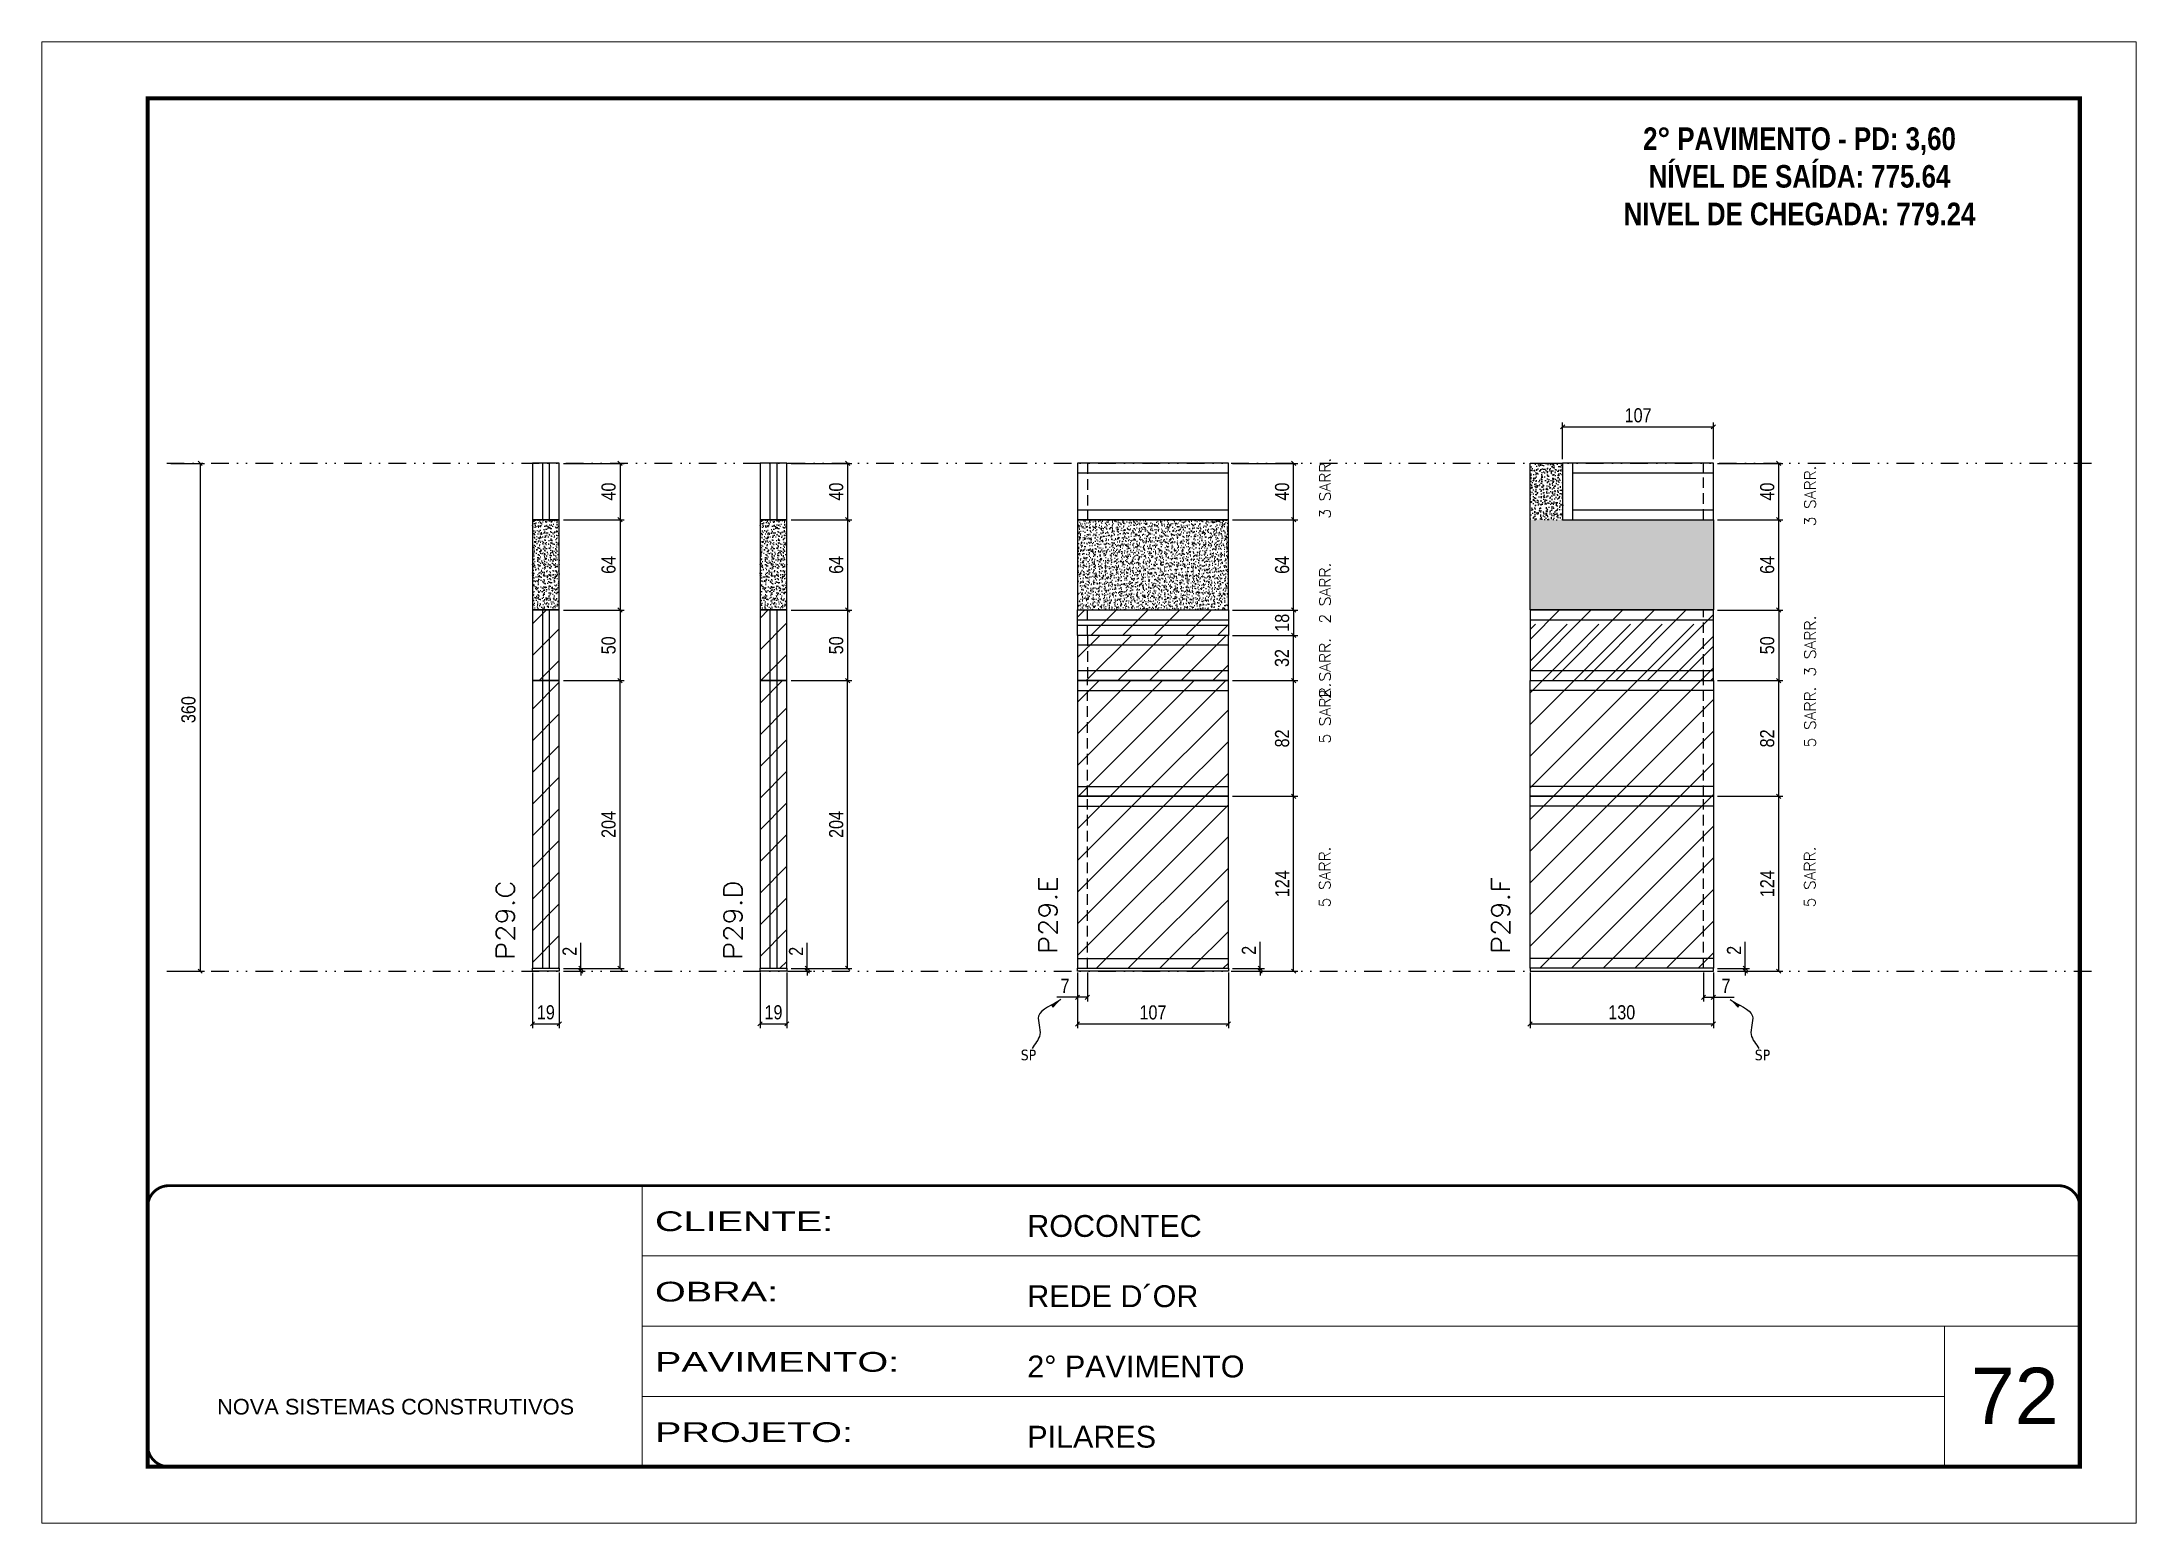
# Model space of a CAD drawing. Extents: x 2949 to 9203, y -16089 to 12527.
# Drawn here: x 7704 to 9189, y -8049 to -6999 of the extents above; entities that cross this region are included whole.
import ezdxf

# ---------------------------------------------------------------- set-up
doc = ezdxf.new("R2010")
doc.units = 0
for name, pattern in [('CONTINUO', [0]), ('DASHED', [0.75, 0.5, -0.25]), ('DIVIDE2', [0.625, 0.25, -0.125, 0, -0.125, 0, -0.125]), ('HIDDEN', [0.375, 0.25, -0.125])]:
    doc.linetypes.add(name, pattern=pattern)
for name, color, linetype, lineweight in [('CARIMBO', 255, 'Continuous', 9), ('Folhas', 255, 'Continuous', 9), ('Hachura', 251, 'Continuous', 9), ('SARRAFO DE PRESSAO', 251, 'DASHED', 9), ('Texto Seção', 7, 'Continuous', 15)]:
    doc.layers.add(name, color=color, linetype=linetype, lineweight=lineweight)
for name, color, linetype in [('COTA', 241, 'Continuous'), ('cotas', 4, 'Continuous'), ('NOMENCLATURA', 7, 'Continuous'), ('Nível', 160, 'Continuous'), ('Painéis', 200, 'Continuous'), ('SARR_2.2x7', 40, 'Continuous'), ('Sarrafo de Pressão', 42, 'HIDDEN'), ('texto', 7, 'Continuous')]:
    doc.layers.add(name, color=color, linetype=linetype)
doc.styles.add('ARIAL', font='arial.ttf')
doc.styles.add('COTA TECNICA', font='techl___.ttf', dxfattribs={"height": 10})
doc.styles.add('COTA TECNICA-50', font='techl___.ttf', dxfattribs={"height": 10})
doc.styles.add('REGUA-120', font='ROMANS.shx', dxfattribs={"height": 15})
doc.styles.add('ROMANC', font='techb___.ttf', dxfattribs={"height": 2.5})
doc.styles.add('ROMANS', font='romans.shx')
doc.styles.get("Standard").update_dxf_attribs({"font": 'arial.ttf'})
doc.styles.add('Tecnologia', font='')
doc.styles.get('Tecnologia').set_extended_font_data('Forgotten Futurist')
doc.dimstyles.new('COTA PAINEL-50', dxfattribs={"dimtxt": 10, "dimasz": 3, "dimexe": 3, "dimexo": 3, "dimgap": 3, "dimtad": 1, "dimdec": 1, "dimzin": 12, "dimdsep": 46, "dimtxsty": 'COTA TECNICA-50', "dimblk1": 'OBLIQUE', "dimblk2": 'OBLIQUE', "dimsah": 1, "dimcen": 0.9, "dimclrd": 4, "dimclre": 4, "dimclrt": 240, "dimadec": 1, "dimazin": 3, "dimtfac": 1, "dimtdec": 1, "dimtmove": 0, "dimatfit": 3, "dimfxl": 1, "dimtolj": 1, "dimtzin": 12, "dimarcsym": 0})
doc.dimstyles.new('PAINEL', dxfattribs={"dimtxt": 10, "dimasz": 3, "dimexe": 3, "dimexo": 3, "dimgap": 3, "dimtad": 1, "dimdec": 1, "dimzin": 12, "dimdsep": 46, "dimtxsty": 'COTA TECNICA', "dimblk1": 'OBLIQUE', "dimblk2": 'OBLIQUE', "dimsah": 1, "dimcen": 0.9, "dimclrd": 4, "dimclre": 4, "dimclrt": 240, "dimadec": 1, "dimazin": 3, "dimtfac": 1, "dimtdec": 1, "dimtmove": 0, "dimatfit": 3, "dimfxl": 1, "dimtolj": 1, "dimtzin": 12, "dimarcsym": 0})
doc.dimstyles.get("Standard").update_dxf_attribs({"dimtxt": 0.18, "dimasz": 0.18, "dimexe": 0.18, "dimexo": 0.0625, "dimgap": 0.09, "dimtad": 0, "dimtih": 1, "dimtoh": 1, "dimdec": 4, "dimzin": 0, "dimdsep": 46, "dimtxsty": 'Standard', "dimcen": 0.09, "dimadec": 0, "dimazin": 0, "dimtfac": 1, "dimtdec": 4, "dimtofl": 0, "dimtmove": 0, "dimatfit": 3, "dimfxl": 1, "dimtolj": 1, "dimtzin": 0, "dimarcsym": 0})
pattern_1 = [(45, (-122901.967, -37644.947), (-11.2253202, 11.2253202), [])]
pattern_2 = [(45, (0, -40), (-11.22532, 11.22532), [])]

msp = doc.modelspace()

# ---------------------------------------------------------------- texts
at = {"layer": 'CARIMBO', "style": 'ARIAL'}
msp.add_text('72', height=40, dxfattribs=at).set_placement((9071.89, -7978.9))
at = {"layer": 'NOMENCLATURA', "color": 2, "insert": (8950.36, -7032.98), "char_height": 16, "attachment_point": 2, "style": 'ROMANC'}
msp.add_mtext_dynamic_manual_height_columns('\\P2° PAVIMENTO - PD: 3,60\\PNÍVEL DE SAÍDA: 775.64\\PNIVEL DE CHEGADA: 779.24', width=300.2766, gutter_width=1, heights=[0], dxfattribs=at)
at = {"layer": 'texto', "color": 0, "char_height": 7.5, "attachment_point": 5}
for insert in [(8403.61, -7717.25), (8924.12, -7717.25)]:
    msp.add_mtext('{\\fTahoma|b0|i0|c0|p34;\\C4;SP}', dxfattribs=dict(at, insert=insert))
at = {"layer": 'Texto Seção', "linetype": 'Continuous', "style": 'ROMANS'}
for s, p in [('3 SARR.', (8617.89, -7337.05)), ('3 SARR.', (8961.85, -7342.49)), ('2 SARR.', (8617.89, -7411.39)), ('3 SARR.', (8961.85, -7448.99)), ('2 SARR.', (8617.89, -7464.81)), ('5 SARR.', (8617.89, -7496.42)), ('5 SARR.', (8961.85, -7499.18)), ('5 SARR.', (8617.69, -7612.59)), ('5 SARR.', (8961.65, -7612.59))]:
    msp.add_text(s, height=8, rotation=90, dxfattribs=at).set_placement(p)
at = {"layer": 'Texto Seção', "style": 'REGUA-120', "width": 1.1}
for s, p in [('P29.C', (8039.18, -7649.86)), ('P29.D', (8200.53, -7649.86)), ('P29.E', (8423.92, -7645.7)), ('P29.F', (8744.88, -7645.7))]:
    msp.add_text(s, height=13, rotation=90, dxfattribs=at).set_placement(p)

# ---------------------------------------------------------------- blocks, each defined once
blk = doc.blocks.new('9999999999')
at = {"color": 30, "linetype": 'CONTINUO'}
for p, q in [((98564.6, 34230.2), (98564.6, 34429.4)), ((98564.6, 34379.6), (99584, 34379.6)), ((98564.6, 34329.8), (99488, 34329.8)), ((99584, 34329.8), (99488, 34329.8)), ((99488, 34329.8), (99488, 34230.2)), ((98564.6, 34280), (99488, 34280))]:
    blk.add_line(p, q, dxfattribs=at)
at = {"color": 30, "linetype": 'CONTINUO', "const_width": 2}
blk.add_lwpolyline([(99584, 34230.2), (99584, 34414.4, 0.414214), (99569, 34429.4), (98229, 34429.4, 0.414214), (98214, 34414.4), (98214, 34245.2, 0.414214), (98229, 34230.2), (99584, 34230.2)], format="xyb", dxfattribs=at)
at = {"layer": 'Folhas'}
blk.add_lwpolyline([(98139, 34190.2), (99624, 34190.2), (99624, 35240.2), (98139, 35240.2)], close=True, dxfattribs=at)
at = {"layer": 'Folhas', "color": 30, "const_width": 3}
blk.add_lwpolyline([(98214, 34230.2), (99584, 34230.2), (99584, 35200.2), (98214, 35200.2)], close=True, dxfattribs=at)
at = {"color": 7, "linetype": 'Continuous', "ltscale": 5, "style": 'ARIAL'}
for s, height, p in [('ROCONTEC', 15.48, (98837.7, 34393.1)), ('REDE D´OR', 15.48, (98837.7, 34343.3)), ('2° PAVIMENTO', 15.483, (98837.7, 34293.5)), ('NOVA SISTEMAS CONSTRUTIVOS', 11.059, (98263.2, 34267.2)), ('PILARES', 15.48, (98837.7, 34243.7))]:
    blk.add_text(s, height=height, dxfattribs=at).set_placement(p)
at = {"layer": 'Folhas', "color": 7, "style": 'Tecnologia', "width": 1.5}
for s, p in [('CLIENTE:', (98573.7, 34397.2)), ('OBRA:', (98573.7, 34347.3)), ('PAVIMENTO:', (98573.7, 34297.5)), ('PROJETO:', (98573.7, 34247.7))]:
    blk.add_text(s, height=14, dxfattribs=at).set_placement(p)
blk = doc.blocks.new('_Oblique')
at = {"color": 0, "linetype": 'ByBlock', "lineweight": -2}
blk.add_line((-0.5, -0.5), (0.5, 0.5), dxfattribs=at)
blk = doc.blocks.new('*D2443')
at = {"layer": 'cotas', "color": 4, "linetype": 'ByBlock', "lineweight": -2, "transparency": 16777216}
for p, q in [((7795.5, -7297.8), (7819.3, -7297.8)), ((7816.3, -7297.8), (7816.3, -7657.8)), ((7795.5, -7657.8), (7819.3, -7657.8))]:
    blk.add_line(p, q, dxfattribs=at)
at = {"layer": 'Defpoints', "color": 0, "linetype": 'ByBlock', "transparency": 16777216}
for p in [(7792.5, -7297.8), (7792.5, -7657.8), (7816.3, -7657.8)]:
    blk.add_point(p, dxfattribs=at)
at = {"layer": 'cotas', "color": 4, "linetype": 'ByBlock', "lineweight": -2, "transparency": 16777216, "xscale": 3, "yscale": 3, "zscale": 3}
for p, rotation in [((7816.3, -7297.8), 90), ((7816.3, -7657.8), 270)]:
    blk.add_blockref('_Oblique', p, dxfattribs=dict(at, rotation=rotation))
at = {"layer": 'cotas', "color": 240, "linetype": 'ByBlock', "transparency": 16777216, "insert": (7808, -7472.4), "char_height": 10, "attachment_point": 5, "rotation": 90, "style": 'COTA TECNICA'}
blk.add_mtext('\\A1;360', dxfattribs=at)
blk = doc.blocks.new('*D2444')
at = {"layer": 'COTA', "color": 4, "lineweight": -2, "transparency": 16777216}
for p, q in [((8438.4, -7658.8), (8438.4, -7698.2)), ((8545.4, -7658.8), (8545.4, -7698.2)), ((8438.4, -7695.2), (8545.4, -7695.2))]:
    blk.add_line(p, q, dxfattribs=at)
at = {"layer": 'Defpoints', "color": 0, "transparency": 16777216}
for p in [(8438.4, -7655.8), (8545.4, -7655.8), (8545.4, -7695.2)]:
    blk.add_point(p, dxfattribs=at)
at = {"layer": 'COTA', "color": 4, "lineweight": -2, "transparency": 16777216, "xscale": 3, "yscale": 3, "zscale": 3, "rotation": 180}
blk.add_blockref('_Oblique', (8438.4, -7695.2), dxfattribs=at)
at = {"layer": 'COTA', "color": 4, "lineweight": -2, "transparency": 16777216, "xscale": 3, "yscale": 3, "zscale": 3}
blk.add_blockref('_Oblique', (8545.4, -7695.2), dxfattribs=at)
at = {"layer": 'COTA', "color": 240, "transparency": 16777216, "insert": (8491.9, -7687.1), "char_height": 10, "attachment_point": 5, "style": 'COTA TECNICA'}
blk.add_mtext('\\A1;107', dxfattribs=at)
blk = doc.blocks.new('*D2445')
at = {"layer": 'COTA', "color": 4, "lineweight": -2, "transparency": 16777216}
for p, q in [((8548.4, -7337.8), (8594.6, -7337.8)), ((8591.6, -7401.8), (8591.6, -7337.8)), ((8548.4, -7401.8), (8594.6, -7401.8))]:
    blk.add_line(p, q, dxfattribs=at)
at = {"layer": 'Defpoints', "color": 0, "transparency": 16777216}
for p in [(8545.4, -7337.8), (8591.6, -7337.8), (8545.4, -7401.8)]:
    blk.add_point(p, dxfattribs=at)
at = {"layer": 'COTA', "color": 4, "lineweight": -2, "transparency": 16777216, "xscale": 3, "yscale": 3, "zscale": 3}
for p, rotation in [((8591.6, -7337.8), 90), ((8591.6, -7401.8), 270)]:
    blk.add_blockref('_Oblique', p, dxfattribs=dict(at, rotation=rotation))
at = {"layer": 'COTA', "color": 240, "transparency": 16777216, "insert": (8583.5, -7369.8), "char_height": 10, "attachment_point": 5, "rotation": 90, "style": 'COTA TECNICA'}
blk.add_mtext('\\A1;64', dxfattribs=at)
blk = doc.blocks.new('*D2446')
at = {"layer": 'COTA', "color": 4, "lineweight": -2, "transparency": 16777216}
for p, q in [((8438.4, -7660.8), (8438.4, -7679.3)), ((8445.4, -7658.8), (8445.4, -7679.3)), ((8438.4, -7676.3), (8423.7, -7676.3)), ((8445.4, -7676.3), (8438.4, -7676.3))]:
    blk.add_line(p, q, dxfattribs=at)
at = {"layer": 'Defpoints', "color": 0, "transparency": 16777216}
for p in [(8438.4, -7657.8), (8445.4, -7655.8), (8438.4, -7676.3)]:
    blk.add_point(p, dxfattribs=at)
at = {"layer": 'COTA', "color": 4, "lineweight": -2, "transparency": 16777216, "xscale": 3, "yscale": 3, "zscale": 3, "rotation": 180}
blk.add_blockref('_Oblique', (8438.4, -7676.3), dxfattribs=at)
at = {"layer": 'COTA', "color": 4, "lineweight": -2, "transparency": 16777216, "xscale": 3, "yscale": 3, "zscale": 3}
blk.add_blockref('_Oblique', (8445.4, -7676.3), dxfattribs=at)
at = {"layer": 'COTA', "color": 240, "transparency": 16777216, "insert": (8429.5, -7668.2), "char_height": 10, "attachment_point": 5, "style": 'COTA TECNICA-50'}
blk.add_mtext('\\A1;7', dxfattribs=at)
blk = doc.blocks.new('*D2447')
at = {"layer": 'COTA', "color": 4, "lineweight": -2, "transparency": 16777216}
for p, q in [((8548.4, -7533.8), (8594.6, -7533.8)), ((8591.6, -7657.8), (8591.6, -7533.8)), ((8548.4, -7657.8), (8594.6, -7657.8))]:
    blk.add_line(p, q, dxfattribs=at)
at = {"layer": 'Defpoints', "color": 0, "transparency": 16777216}
for p in [(8545.4, -7533.8), (8591.6, -7533.8), (8545.4, -7657.8)]:
    blk.add_point(p, dxfattribs=at)
at = {"layer": 'COTA', "color": 4, "lineweight": -2, "transparency": 16777216, "xscale": 3, "yscale": 3, "zscale": 3}
for p, rotation in [((8591.6, -7533.8), 90), ((8591.6, -7657.8), 270)]:
    blk.add_blockref('_Oblique', p, dxfattribs=dict(at, rotation=rotation))
at = {"layer": 'COTA', "color": 240, "transparency": 16777216, "insert": (8583.6, -7595.8), "char_height": 10, "attachment_point": 5, "rotation": 90, "style": 'COTA TECNICA-50'}
blk.add_mtext('\\A1;124', dxfattribs=at)
blk = doc.blocks.new('*D2448')
at = {"layer": 'COTA', "color": 4, "lineweight": -2, "transparency": 16777216}
for p, q in [((8567.9, -7655.8), (8567.9, -7637)), ((8548.4, -7655.8), (8570.9, -7655.8)), ((8548.4, -7657.8), (8570.9, -7657.8)), ((8567.9, -7657.8), (8567.9, -7655.8)), ((8567.9, -7657.8), (8567.9, -7660.8))]:
    blk.add_line(p, q, dxfattribs=at)
at = {"layer": 'Defpoints', "color": 0, "transparency": 16777216}
for p in [(8545.4, -7655.8), (8545.4, -7657.8), (8567.9, -7657.8)]:
    blk.add_point(p, dxfattribs=at)
at = {"layer": 'COTA', "color": 4, "lineweight": -2, "transparency": 16777216, "xscale": 3, "yscale": 3, "zscale": 3}
for p, rotation in [((8567.9, -7655.8), 270), ((8567.9, -7657.8), 90)]:
    blk.add_blockref('_Oblique', p, dxfattribs=dict(at, rotation=rotation))
at = {"layer": 'COTA', "color": 240, "transparency": 16777216, "insert": (8559.9, -7643), "char_height": 10, "attachment_point": 5, "rotation": 90, "style": 'COTA TECNICA-50'}
blk.add_mtext('\\A1;2', dxfattribs=at)
blk = doc.blocks.new('*D2449')
at = {"layer": 'COTA', "color": 4, "linetype": 'ByBlock', "lineweight": -2, "transparency": 16777216}
for p, q in [((8548.4, -7451.8), (8594.6, -7451.8)), ((8591.6, -7533.8), (8591.6, -7451.8)), ((8548.4, -7533.8), (8594.6, -7533.8))]:
    blk.add_line(p, q, dxfattribs=at)
at = {"layer": 'Defpoints', "color": 0, "linetype": 'ByBlock', "transparency": 16777216}
for p in [(8545.4, -7451.8), (8591.6, -7451.8), (8545.4, -7533.8)]:
    blk.add_point(p, dxfattribs=at)
at = {"layer": 'COTA', "color": 4, "linetype": 'ByBlock', "lineweight": -2, "transparency": 16777216, "xscale": 3, "yscale": 3, "zscale": 3}
for p, rotation in [((8591.6, -7451.8), 90), ((8591.6, -7533.8), 270)]:
    blk.add_blockref('_Oblique', p, dxfattribs=dict(at, rotation=rotation))
at = {"layer": 'COTA', "color": 240, "linetype": 'ByBlock', "transparency": 16777216, "insert": (8583.5, -7492.8), "char_height": 10, "attachment_point": 5, "rotation": 90, "style": 'COTA TECNICA'}
blk.add_mtext('\\A1;82', dxfattribs=at)
blk = doc.blocks.new('*D2450')
at = {"layer": 'COTA', "color": 4, "lineweight": -2, "transparency": 16777216}
for p, q in [((8759.3, -7658.8), (8759.3, -7698.2)), ((8889.3, -7658.8), (8889.3, -7698.2)), ((8759.3, -7695.2), (8889.3, -7695.2))]:
    blk.add_line(p, q, dxfattribs=at)
at = {"layer": 'Defpoints', "color": 0, "transparency": 16777216}
for p in [(8759.3, -7655.8), (8889.3, -7655.8), (8889.3, -7695.2)]:
    blk.add_point(p, dxfattribs=at)
at = {"layer": 'COTA', "color": 4, "lineweight": -2, "transparency": 16777216, "xscale": 3, "yscale": 3, "zscale": 3, "rotation": 180}
blk.add_blockref('_Oblique', (8759.3, -7695.2), dxfattribs=at)
at = {"layer": 'COTA', "color": 4, "lineweight": -2, "transparency": 16777216, "xscale": 3, "yscale": 3, "zscale": 3}
blk.add_blockref('_Oblique', (8889.3, -7695.2), dxfattribs=at)
at = {"layer": 'COTA', "color": 240, "transparency": 16777216, "insert": (8824.3, -7687), "char_height": 10, "attachment_point": 5, "style": 'COTA TECNICA'}
blk.add_mtext('\\A1;130', dxfattribs=at)
blk = doc.blocks.new('*D2424')
at = {"layer": 'COTA', "color": 4, "lineweight": -2, "transparency": 16777216}
for p, q in [((8892.3, -7337.8), (8938.6, -7337.8)), ((8935.6, -7401.8), (8935.6, -7337.8)), ((8892.3, -7401.8), (8938.6, -7401.8))]:
    blk.add_line(p, q, dxfattribs=at)
at = {"layer": 'Defpoints', "color": 0, "transparency": 16777216}
for p in [(8889.3, -7337.8), (8935.6, -7337.8), (8889.3, -7401.8)]:
    blk.add_point(p, dxfattribs=at)
at = {"layer": 'COTA', "color": 4, "lineweight": -2, "transparency": 16777216, "xscale": 3, "yscale": 3, "zscale": 3}
for p, rotation in [((8935.6, -7337.8), 90), ((8935.6, -7401.8), 270)]:
    blk.add_blockref('_Oblique', p, dxfattribs=dict(at, rotation=rotation))
at = {"layer": 'COTA', "color": 240, "transparency": 16777216, "insert": (8927.5, -7369.8), "char_height": 10, "attachment_point": 5, "rotation": 90, "style": 'COTA TECNICA'}
blk.add_mtext('\\A1;64', dxfattribs=at)
blk = doc.blocks.new('*D2425')
at = {"layer": 'COTA', "color": 4, "lineweight": -2, "transparency": 16777216}
for p, q in [((8882.3, -7658.8), (8882.3, -7679.3)), ((8889.3, -7660.8), (8889.3, -7679.3)), ((8882.3, -7676.3), (8889.3, -7676.3)), ((8889.3, -7676.3), (8904.1, -7676.3))]:
    blk.add_line(p, q, dxfattribs=at)
at = {"layer": 'Defpoints', "color": 0, "transparency": 16777216}
for p in [(8882.3, -7655.8), (8889.3, -7657.8), (8889.3, -7676.3)]:
    blk.add_point(p, dxfattribs=at)
at = {"layer": 'COTA', "color": 4, "lineweight": -2, "transparency": 16777216, "xscale": 3, "yscale": 3, "zscale": 3, "rotation": 180}
blk.add_blockref('_Oblique', (8882.3, -7676.3), dxfattribs=at)
at = {"layer": 'COTA', "color": 4, "lineweight": -2, "transparency": 16777216, "xscale": 3, "yscale": 3, "zscale": 3}
blk.add_blockref('_Oblique', (8889.3, -7676.3), dxfattribs=at)
at = {"layer": 'COTA', "color": 240, "transparency": 16777216, "insert": (8898.2, -7668.2), "char_height": 10, "attachment_point": 5, "style": 'COTA TECNICA-50'}
blk.add_mtext('\\A1;7', dxfattribs=at)
blk = doc.blocks.new('*D2426')
at = {"layer": 'COTA', "color": 4, "lineweight": -2, "transparency": 16777216}
for p, q in [((8892.3, -7533.8), (8938.6, -7533.8)), ((8935.6, -7657.8), (8935.6, -7533.8)), ((8892.3, -7657.8), (8938.6, -7657.8))]:
    blk.add_line(p, q, dxfattribs=at)
at = {"layer": 'Defpoints', "color": 0, "transparency": 16777216}
for p in [(8889.3, -7533.8), (8935.6, -7533.8), (8889.3, -7657.8)]:
    blk.add_point(p, dxfattribs=at)
at = {"layer": 'COTA', "color": 4, "lineweight": -2, "transparency": 16777216, "xscale": 3, "yscale": 3, "zscale": 3}
for p, rotation in [((8935.6, -7533.8), 90), ((8935.6, -7657.8), 270)]:
    blk.add_blockref('_Oblique', p, dxfattribs=dict(at, rotation=rotation))
at = {"layer": 'COTA', "color": 240, "transparency": 16777216, "insert": (8927.5, -7595.8), "char_height": 10, "attachment_point": 5, "rotation": 90, "style": 'COTA TECNICA-50'}
blk.add_mtext('\\A1;124', dxfattribs=at)
blk = doc.blocks.new('*D2427')
at = {"layer": 'COTA', "color": 4, "lineweight": -2, "transparency": 16777216}
for p, q in [((8911.9, -7655.8), (8911.9, -7637)), ((8892.3, -7655.8), (8914.9, -7655.8)), ((8892.3, -7657.8), (8914.9, -7657.8)), ((8911.9, -7657.8), (8911.9, -7655.8)), ((8911.9, -7657.8), (8911.9, -7660.8))]:
    blk.add_line(p, q, dxfattribs=at)
at = {"layer": 'Defpoints', "color": 0, "transparency": 16777216}
for p in [(8889.3, -7655.8), (8889.3, -7657.8), (8911.9, -7657.8)]:
    blk.add_point(p, dxfattribs=at)
at = {"layer": 'COTA', "color": 4, "lineweight": -2, "transparency": 16777216, "xscale": 3, "yscale": 3, "zscale": 3}
for p, rotation in [((8911.9, -7655.8), 270), ((8911.9, -7657.8), 90)]:
    blk.add_blockref('_Oblique', p, dxfattribs=dict(at, rotation=rotation))
at = {"layer": 'COTA', "color": 240, "transparency": 16777216, "insert": (8903.9, -7643), "char_height": 10, "attachment_point": 5, "rotation": 90, "style": 'COTA TECNICA-50'}
blk.add_mtext('\\A1;2', dxfattribs=at)
blk = doc.blocks.new('*D2428')
at = {"layer": 'COTA', "color": 4, "linetype": 'ByBlock', "lineweight": -2, "transparency": 16777216}
for p, q in [((8892.3, -7451.8), (8938.6, -7451.8)), ((8935.6, -7533.8), (8935.6, -7451.8)), ((8892.3, -7533.8), (8938.6, -7533.8))]:
    blk.add_line(p, q, dxfattribs=at)
at = {"layer": 'Defpoints', "color": 0, "linetype": 'ByBlock', "transparency": 16777216}
for p in [(8889.3, -7451.8), (8935.6, -7451.8), (8889.3, -7533.8)]:
    blk.add_point(p, dxfattribs=at)
at = {"layer": 'COTA', "color": 4, "linetype": 'ByBlock', "lineweight": -2, "transparency": 16777216, "xscale": 3, "yscale": 3, "zscale": 3}
for p, rotation in [((8935.6, -7451.8), 90), ((8935.6, -7533.8), 270)]:
    blk.add_blockref('_Oblique', p, dxfattribs=dict(at, rotation=rotation))
at = {"layer": 'COTA', "color": 240, "linetype": 'ByBlock', "transparency": 16777216, "insert": (8927.5, -7492.8), "char_height": 10, "attachment_point": 5, "rotation": 90, "style": 'COTA TECNICA'}
blk.add_mtext('\\A1;82', dxfattribs=at)
blk = doc.blocks.new('*D2429')
at = {"layer": 'COTA', "color": 4, "lineweight": -2, "transparency": 16777216}
for p, q in [((8051.9, -7658.8), (8051.9, -7698.1)), ((8070.9, -7658.8), (8070.9, -7698.1)), ((8051.9, -7695.1), (8070.9, -7695.1))]:
    blk.add_line(p, q, dxfattribs=at)
at = {"layer": 'Defpoints', "color": 0, "transparency": 16777216}
for p in [(8051.9, -7655.8), (8070.9, -7655.8), (8070.9, -7695.1)]:
    blk.add_point(p, dxfattribs=at)
at = {"layer": 'COTA', "color": 4, "lineweight": -2, "transparency": 16777216, "xscale": 3, "yscale": 3, "zscale": 3, "rotation": 180}
blk.add_blockref('_Oblique', (8051.9, -7695.1), dxfattribs=at)
at = {"layer": 'COTA', "color": 4, "lineweight": -2, "transparency": 16777216, "xscale": 3, "yscale": 3, "zscale": 3}
blk.add_blockref('_Oblique', (8070.9, -7695.1), dxfattribs=at)
at = {"layer": 'COTA', "color": 240, "transparency": 16777216, "insert": (8061.4, -7687), "char_height": 10, "attachment_point": 5, "style": 'COTA TECNICA'}
blk.add_mtext('\\A1;19', dxfattribs=at)
blk = doc.blocks.new('*D2430')
at = {"layer": 'COTA', "color": 4, "lineweight": -2, "transparency": 16777216}
for p, q in [((8086.2, -7655.8), (8086.2, -7637.6)), ((8073.9, -7655.8), (8089.2, -7655.8)), ((8073.9, -7657.8), (8089.2, -7657.8)), ((8086.2, -7657.8), (8086.2, -7655.8)), ((8086.2, -7657.8), (8086.2, -7660.8))]:
    blk.add_line(p, q, dxfattribs=at)
at = {"layer": 'Defpoints', "color": 0, "transparency": 16777216}
for p in [(8070.9, -7655.8), (8070.9, -7657.8), (8086.2, -7655.8)]:
    blk.add_point(p, dxfattribs=at)
at = {"layer": 'COTA', "color": 4, "lineweight": -2, "transparency": 16777216, "xscale": 3, "yscale": 3, "zscale": 3}
for p, rotation in [((8086.2, -7655.8), 270), ((8086.2, -7657.8), 90)]:
    blk.add_blockref('_Oblique', p, dxfattribs=dict(at, rotation=rotation))
at = {"layer": 'COTA', "color": 240, "transparency": 16777216, "insert": (8078.2, -7643.7), "char_height": 10, "attachment_point": 5, "rotation": 90, "style": 'COTA TECNICA-50'}
blk.add_mtext('\\A1;2', dxfattribs=at)
blk = doc.blocks.new('*D2453')
at = {"layer": 'COTA', "color": 4, "linetype": 'ByBlock', "lineweight": -2, "transparency": 16777216}
for p, q in [((8073.9, -7337.8), (8117, -7337.8)), ((8114, -7337.8), (8114, -7401.8)), ((8073.9, -7401.8), (8117, -7401.8))]:
    blk.add_line(p, q, dxfattribs=at)
at = {"layer": 'Defpoints', "color": 0, "linetype": 'ByBlock', "transparency": 16777216}
for p in [(8070.9, -7337.8), (8070.9, -7401.8), (8114, -7401.8)]:
    blk.add_point(p, dxfattribs=at)
at = {"layer": 'COTA', "color": 4, "linetype": 'ByBlock', "lineweight": -2, "transparency": 16777216, "xscale": 3, "yscale": 3, "zscale": 3}
for p, rotation in [((8114, -7337.8), 90), ((8114, -7401.8), 270)]:
    blk.add_blockref('_Oblique', p, dxfattribs=dict(at, rotation=rotation))
at = {"layer": 'COTA', "color": 240, "linetype": 'ByBlock', "transparency": 16777216, "insert": (8105.9, -7369.8), "char_height": 10, "attachment_point": 5, "rotation": 90, "style": 'COTA TECNICA'}
blk.add_mtext('\\A1;64', dxfattribs=at)
blk = doc.blocks.new('*D2454')
at = {"layer": 'COTA', "color": 4, "linetype": 'ByBlock', "lineweight": -2, "transparency": 16777216}
for p, q in [((8073.9, -7451.8), (8117, -7451.8)), ((8114, -7655.8), (8114, -7451.8)), ((8073.9, -7655.8), (8117, -7655.8))]:
    blk.add_line(p, q, dxfattribs=at)
at = {"layer": 'Defpoints', "color": 0, "linetype": 'ByBlock', "transparency": 16777216}
for p in [(8070.9, -7451.8), (8114, -7451.8), (8070.9, -7655.8)]:
    blk.add_point(p, dxfattribs=at)
at = {"layer": 'COTA', "color": 4, "linetype": 'ByBlock', "lineweight": -2, "transparency": 16777216, "xscale": 3, "yscale": 3, "zscale": 3}
for p, rotation in [((8114, -7451.8), 90), ((8114, -7655.8), 270)]:
    blk.add_blockref('_Oblique', p, dxfattribs=dict(at, rotation=rotation))
at = {"layer": 'COTA', "color": 240, "linetype": 'ByBlock', "transparency": 16777216, "insert": (8105.9, -7553.8), "char_height": 10, "attachment_point": 5, "rotation": 90, "style": 'COTA TECNICA'}
blk.add_mtext('\\A1;204', dxfattribs=at)
blk = doc.blocks.new('*D2431')
at = {"layer": 'COTA', "color": 4, "lineweight": -2, "transparency": 16777216}
for p, q in [((8213.3, -7658.8), (8213.3, -7698.1)), ((8232.3, -7658.8), (8232.3, -7698.1)), ((8213.3, -7695.1), (8232.3, -7695.1))]:
    blk.add_line(p, q, dxfattribs=at)
at = {"layer": 'Defpoints', "color": 0, "transparency": 16777216}
for p in [(8213.3, -7655.8), (8232.3, -7655.8), (8232.3, -7695.1)]:
    blk.add_point(p, dxfattribs=at)
at = {"layer": 'COTA', "color": 4, "lineweight": -2, "transparency": 16777216, "xscale": 3, "yscale": 3, "zscale": 3, "rotation": 180}
blk.add_blockref('_Oblique', (8213.3, -7695.1), dxfattribs=at)
at = {"layer": 'COTA', "color": 4, "lineweight": -2, "transparency": 16777216, "xscale": 3, "yscale": 3, "zscale": 3}
blk.add_blockref('_Oblique', (8232.3, -7695.1), dxfattribs=at)
at = {"layer": 'COTA', "color": 240, "transparency": 16777216, "insert": (8222.8, -7687), "char_height": 10, "attachment_point": 5, "style": 'COTA TECNICA'}
blk.add_mtext('\\A1;19', dxfattribs=at)
blk = doc.blocks.new('*D2432')
at = {"layer": 'COTA', "color": 4, "lineweight": -2, "transparency": 16777216}
for p, q in [((8246.8, -7655.8), (8246.8, -7637.6)), ((8235.3, -7655.8), (8249.8, -7655.8)), ((8235.3, -7657.8), (8249.8, -7657.8)), ((8246.8, -7657.8), (8246.8, -7655.8)), ((8246.8, -7657.8), (8246.8, -7660.8))]:
    blk.add_line(p, q, dxfattribs=at)
at = {"layer": 'Defpoints', "color": 0, "transparency": 16777216}
for p in [(8232.3, -7655.8), (8232.3, -7657.8), (8246.8, -7655.8)]:
    blk.add_point(p, dxfattribs=at)
at = {"layer": 'COTA', "color": 4, "lineweight": -2, "transparency": 16777216, "xscale": 3, "yscale": 3, "zscale": 3}
for p, rotation in [((8246.8, -7655.8), 270), ((8246.8, -7657.8), 90)]:
    blk.add_blockref('_Oblique', p, dxfattribs=dict(at, rotation=rotation))
at = {"layer": 'COTA', "color": 240, "transparency": 16777216, "insert": (8238.8, -7643.7), "char_height": 10, "attachment_point": 5, "rotation": 90, "style": 'COTA TECNICA-50'}
blk.add_mtext('\\A1;2', dxfattribs=at)
blk = doc.blocks.new('*D2455')
at = {"layer": 'COTA', "color": 4, "linetype": 'ByBlock', "lineweight": -2, "transparency": 16777216}
for p, q in [((8235.3, -7337.8), (8278.4, -7337.8)), ((8275.4, -7337.8), (8275.4, -7401.8)), ((8235.3, -7401.8), (8278.4, -7401.8))]:
    blk.add_line(p, q, dxfattribs=at)
at = {"layer": 'Defpoints', "color": 0, "linetype": 'ByBlock', "transparency": 16777216}
for p in [(8232.3, -7337.8), (8232.3, -7401.8), (8275.4, -7401.8)]:
    blk.add_point(p, dxfattribs=at)
at = {"layer": 'COTA', "color": 4, "linetype": 'ByBlock', "lineweight": -2, "transparency": 16777216, "xscale": 3, "yscale": 3, "zscale": 3}
for p, rotation in [((8275.4, -7337.8), 90), ((8275.4, -7401.8), 270)]:
    blk.add_blockref('_Oblique', p, dxfattribs=dict(at, rotation=rotation))
at = {"layer": 'COTA', "color": 240, "linetype": 'ByBlock', "transparency": 16777216, "insert": (8267.3, -7369.8), "char_height": 10, "attachment_point": 5, "rotation": 90, "style": 'COTA TECNICA'}
blk.add_mtext('\\A1;64', dxfattribs=at)
blk = doc.blocks.new('*D2456')
at = {"layer": 'COTA', "color": 4, "linetype": 'ByBlock', "lineweight": -2, "transparency": 16777216}
for p, q in [((8235.3, -7451.8), (8278.4, -7451.8)), ((8275.4, -7655.8), (8275.4, -7451.8)), ((8235.3, -7655.8), (8278.4, -7655.8))]:
    blk.add_line(p, q, dxfattribs=at)
at = {"layer": 'Defpoints', "color": 0, "linetype": 'ByBlock', "transparency": 16777216}
for p in [(8232.3, -7451.8), (8275.4, -7451.8), (8232.3, -7655.8)]:
    blk.add_point(p, dxfattribs=at)
at = {"layer": 'COTA', "color": 4, "linetype": 'ByBlock', "lineweight": -2, "transparency": 16777216, "xscale": 3, "yscale": 3, "zscale": 3}
for p, rotation in [((8275.4, -7451.8), 90), ((8275.4, -7655.8), 270)]:
    blk.add_blockref('_Oblique', p, dxfattribs=dict(at, rotation=rotation))
at = {"layer": 'COTA', "color": 240, "linetype": 'ByBlock', "transparency": 16777216, "insert": (8267.3, -7553.8), "char_height": 10, "attachment_point": 5, "rotation": 90, "style": 'COTA TECNICA'}
blk.add_mtext('\\A1;204', dxfattribs=at)
blk = doc.blocks.new('*D2434')
at = {"layer": 'COTA', "color": 4, "linetype": 'ByBlock', "lineweight": -2, "transparency": 16777216}
for p, q in [((8073.9, -7401.8), (8117, -7401.8)), ((8114, -7401.8), (8114, -7451.8)), ((8073.9, -7451.8), (8117, -7451.8))]:
    blk.add_line(p, q, dxfattribs=at)
at = {"layer": 'Defpoints', "color": 0, "linetype": 'ByBlock', "transparency": 16777216}
for p in [(8070.9, -7401.8), (8070.9, -7451.8), (8114, -7451.8)]:
    blk.add_point(p, dxfattribs=at)
at = {"layer": 'COTA', "color": 4, "linetype": 'ByBlock', "lineweight": -2, "transparency": 16777216, "xscale": 3, "yscale": 3, "zscale": 3}
for p, rotation in [((8114, -7401.8), 90), ((8114, -7451.8), 270)]:
    blk.add_blockref('_Oblique', p, dxfattribs=dict(at, rotation=rotation))
at = {"layer": 'COTA', "color": 240, "linetype": 'ByBlock', "transparency": 16777216, "insert": (8105.9, -7426.8), "char_height": 10, "attachment_point": 5, "rotation": 90, "style": 'COTA TECNICA'}
blk.add_mtext('\\A1;50', dxfattribs=at)
blk = doc.blocks.new('*D2435')
at = {"layer": 'COTA', "color": 4, "linetype": 'ByBlock', "lineweight": -2, "transparency": 16777216}
for p, q in [((8235.3, -7401.8), (8278.4, -7401.8)), ((8275.4, -7401.8), (8275.4, -7451.8)), ((8235.3, -7451.8), (8278.4, -7451.8))]:
    blk.add_line(p, q, dxfattribs=at)
at = {"layer": 'Defpoints', "color": 0, "linetype": 'ByBlock', "transparency": 16777216}
for p in [(8232.3, -7401.8), (8232.3, -7451.8), (8275.4, -7451.8)]:
    blk.add_point(p, dxfattribs=at)
at = {"layer": 'COTA', "color": 4, "linetype": 'ByBlock', "lineweight": -2, "transparency": 16777216, "xscale": 3, "yscale": 3, "zscale": 3}
for p, rotation in [((8275.4, -7401.8), 90), ((8275.4, -7451.8), 270)]:
    blk.add_blockref('_Oblique', p, dxfattribs=dict(at, rotation=rotation))
at = {"layer": 'COTA', "color": 240, "linetype": 'ByBlock', "transparency": 16777216, "insert": (8267.3, -7426.8), "char_height": 10, "attachment_point": 5, "rotation": 90, "style": 'COTA TECNICA'}
blk.add_mtext('\\A1;50', dxfattribs=at)
blk = doc.blocks.new('*D2436')
at = {"layer": 'COTA', "color": 4, "linetype": 'ByBlock', "lineweight": -2, "transparency": 16777216}
for p, q in [((8548.4, -7419.8), (8594.6, -7419.8)), ((8591.6, -7451.8), (8591.6, -7419.8)), ((8548.4, -7451.8), (8594.6, -7451.8))]:
    blk.add_line(p, q, dxfattribs=at)
at = {"layer": 'Defpoints', "color": 0, "linetype": 'ByBlock', "transparency": 16777216}
for p in [(8545.4, -7419.8), (8591.6, -7419.8), (8545.4, -7451.8)]:
    blk.add_point(p, dxfattribs=at)
at = {"layer": 'COTA', "color": 4, "linetype": 'ByBlock', "lineweight": -2, "transparency": 16777216, "xscale": 3, "yscale": 3, "zscale": 3}
for p, rotation in [((8591.6, -7419.8), 90), ((8591.6, -7451.8), 270)]:
    blk.add_blockref('_Oblique', p, dxfattribs=dict(at, rotation=rotation))
at = {"layer": 'COTA', "color": 240, "linetype": 'ByBlock', "transparency": 16777216, "insert": (8583.4, -7435.8), "char_height": 10, "attachment_point": 5, "rotation": 90, "style": 'COTA TECNICA'}
blk.add_mtext('\\A1;32', dxfattribs=at)
blk = doc.blocks.new('*D2461')
at = {"layer": 'COTA', "color": 4, "lineweight": -2, "transparency": 16777216}
for p, q in [((8548.4, -7401.8), (8594.6, -7401.8)), ((8591.6, -7401.8), (8591.6, -7419.8)), ((8548.4, -7419.8), (8594.6, -7419.8))]:
    blk.add_line(p, q, dxfattribs=at)
at = {"layer": 'Defpoints', "color": 0, "transparency": 16777216}
for p in [(8545.4, -7401.8), (8545.4, -7419.8), (8591.6, -7419.8)]:
    blk.add_point(p, dxfattribs=at)
at = {"layer": 'COTA', "color": 4, "lineweight": -2, "transparency": 16777216, "xscale": 3, "yscale": 3, "zscale": 3}
for p, rotation in [((8591.6, -7401.8), 90), ((8591.6, -7419.8), 270)]:
    blk.add_blockref('_Oblique', p, dxfattribs=dict(at, rotation=rotation))
at = {"layer": 'COTA', "color": 240, "transparency": 16777216, "insert": (8583.5, -7410.8), "char_height": 10, "attachment_point": 5, "rotation": 90, "style": 'COTA TECNICA'}
blk.add_mtext('\\A1;18', dxfattribs=at)
blk = doc.blocks.new('*D2462')
at = {"layer": 'COTA', "color": 4, "lineweight": -2, "transparency": 16777216}
for p, q in [((8892.3, -7401.8), (8938.6, -7401.8)), ((8935.6, -7401.8), (8935.6, -7451.8)), ((8892.3, -7451.8), (8938.6, -7451.8))]:
    blk.add_line(p, q, dxfattribs=at)
at = {"layer": 'Defpoints', "color": 0, "transparency": 16777216}
for p in [(8889.3, -7401.8), (8889.3, -7451.8), (8935.6, -7451.8)]:
    blk.add_point(p, dxfattribs=at)
at = {"layer": 'COTA', "color": 4, "lineweight": -2, "transparency": 16777216, "xscale": 3, "yscale": 3, "zscale": 3}
for p, rotation in [((8935.6, -7401.8), 90), ((8935.6, -7451.8), 270)]:
    blk.add_blockref('_Oblique', p, dxfattribs=dict(at, rotation=rotation))
at = {"layer": 'COTA', "color": 240, "transparency": 16777216, "insert": (8927.5, -7426.8), "char_height": 10, "attachment_point": 5, "rotation": 90, "style": 'COTA TECNICA'}
blk.add_mtext('\\A1;50', dxfattribs=at)
blk = doc.blocks.new('*D3347')
at = {"layer": 'COTA', "color": 4, "lineweight": -2, "transparency": 16777216}
for p, q in [((8073.9, -7297.8), (8117, -7297.8)), ((8114, -7297.8), (8114, -7337.8)), ((8073.9, -7337.8), (8117, -7337.8))]:
    blk.add_line(p, q, dxfattribs=at)
at = {"layer": 'Defpoints', "color": 0, "transparency": 16777216}
for p in [(8070.9, -7297.8), (8070.9, -7337.8), (8114, -7337.8)]:
    blk.add_point(p, dxfattribs=at)
at = {"layer": 'COTA', "color": 4, "lineweight": -2, "transparency": 16777216, "xscale": 3, "yscale": 3, "zscale": 3}
for p, rotation in [((8114, -7297.8), 90), ((8114, -7337.8), 270)]:
    blk.add_blockref('_Oblique', p, dxfattribs=dict(at, rotation=rotation))
at = {"layer": 'COTA', "color": 240, "transparency": 16777216, "insert": (8105.9, -7317.8), "char_height": 10, "attachment_point": 5, "rotation": 90, "style": 'COTA TECNICA-50'}
blk.add_mtext('\\A1;40', dxfattribs=at)
blk = doc.blocks.new('*D3348')
at = {"layer": 'COTA', "color": 4, "lineweight": -2, "transparency": 16777216}
for p, q in [((8235.3, -7297.8), (8278.4, -7297.8)), ((8275.4, -7297.8), (8275.4, -7337.8)), ((8235.3, -7337.8), (8278.4, -7337.8))]:
    blk.add_line(p, q, dxfattribs=at)
at = {"layer": 'Defpoints', "color": 0, "transparency": 16777216}
for p in [(8232.3, -7297.8), (8232.3, -7337.8), (8275.4, -7337.8)]:
    blk.add_point(p, dxfattribs=at)
at = {"layer": 'COTA', "color": 4, "lineweight": -2, "transparency": 16777216, "xscale": 3, "yscale": 3, "zscale": 3}
for p, rotation in [((8275.4, -7297.8), 90), ((8275.4, -7337.8), 270)]:
    blk.add_blockref('_Oblique', p, dxfattribs=dict(at, rotation=rotation))
at = {"layer": 'COTA', "color": 240, "transparency": 16777216, "insert": (8267.3, -7317.8), "char_height": 10, "attachment_point": 5, "rotation": 90, "style": 'COTA TECNICA-50'}
blk.add_mtext('\\A1;40', dxfattribs=at)
blk = doc.blocks.new('*D3349')
at = {"layer": 'COTA', "color": 4, "lineweight": -2, "transparency": 16777216}
for p, q in [((8548.4, -7297.8), (8594.6, -7297.8)), ((8591.6, -7337.8), (8591.6, -7297.8)), ((8548.4, -7337.8), (8594.6, -7337.8))]:
    blk.add_line(p, q, dxfattribs=at)
at = {"layer": 'Defpoints', "color": 0, "transparency": 16777216}
for p in [(8545.4, -7297.8), (8591.6, -7297.8), (8545.4, -7337.8)]:
    blk.add_point(p, dxfattribs=at)
at = {"layer": 'COTA', "color": 4, "lineweight": -2, "transparency": 16777216, "xscale": 3, "yscale": 3, "zscale": 3}
for p, rotation in [((8591.6, -7297.8), 90), ((8591.6, -7337.8), 270)]:
    blk.add_blockref('_Oblique', p, dxfattribs=dict(at, rotation=rotation))
at = {"layer": 'COTA', "color": 240, "transparency": 16777216, "insert": (8583.5, -7317.8), "char_height": 10, "attachment_point": 5, "rotation": 90, "style": 'COTA TECNICA-50'}
blk.add_mtext('\\A1;40', dxfattribs=at)
blk = doc.blocks.new('*D3350')
at = {"layer": 'COTA', "color": 4, "lineweight": -2, "transparency": 16777216}
for p, q in [((8892.3, -7297.8), (8938.6, -7297.8)), ((8935.6, -7337.8), (8935.6, -7297.8)), ((8892.3, -7337.8), (8938.6, -7337.8))]:
    blk.add_line(p, q, dxfattribs=at)
at = {"layer": 'Defpoints', "color": 0, "transparency": 16777216}
for p in [(8889.3, -7297.8), (8935.6, -7297.8), (8889.3, -7337.8)]:
    blk.add_point(p, dxfattribs=at)
at = {"layer": 'COTA', "color": 4, "lineweight": -2, "transparency": 16777216, "xscale": 3, "yscale": 3, "zscale": 3}
for p, rotation in [((8935.6, -7297.8), 90), ((8935.6, -7337.8), 270)]:
    blk.add_blockref('_Oblique', p, dxfattribs=dict(at, rotation=rotation))
at = {"layer": 'COTA', "color": 240, "transparency": 16777216, "insert": (8927.5, -7317.8), "char_height": 10, "attachment_point": 5, "rotation": 90, "style": 'COTA TECNICA-50'}
blk.add_mtext('\\A1;40', dxfattribs=at)
blk = doc.blocks.new('*D3351')
at = {"layer": 'COTA', "color": 4, "lineweight": -2, "transparency": 16777216}
for p, q in [((8782.4, -7294.8), (8782.4, -7268.9)), ((8782.4, -7271.9), (8889.3, -7271.9)), ((8889.3, -7294.8), (8889.3, -7268.9))]:
    blk.add_line(p, q, dxfattribs=at)
at = {"layer": 'Defpoints', "color": 0, "transparency": 16777216}
for p in [(8889.3, -7271.9), (8782.4, -7297.8), (8889.3, -7297.8)]:
    blk.add_point(p, dxfattribs=at)
at = {"layer": 'COTA', "color": 4, "lineweight": -2, "transparency": 16777216, "xscale": 3, "yscale": 3, "zscale": 3, "rotation": 180}
blk.add_blockref('_Oblique', (8782.4, -7271.9), dxfattribs=at)
at = {"layer": 'COTA', "color": 4, "lineweight": -2, "transparency": 16777216, "xscale": 3, "yscale": 3, "zscale": 3}
blk.add_blockref('_Oblique', (8889.3, -7271.9), dxfattribs=at)
at = {"layer": 'COTA', "color": 240, "transparency": 16777216, "insert": (8835.9, -7263.8), "char_height": 10, "attachment_point": 5, "style": 'COTA TECNICA-50'}
blk.add_mtext('\\A1;107', dxfattribs=at)

# ---------------------------------------------------------------- dimensions: what is measured, and where the dimension line sits
at = {"layer": 'COTA'}
for base, p1, p2, picture, middle in [((8889.34, -7271.87), (8782.38, -7297.76), (8889.34, -7297.76), '*D3351', (8835.86, -7263.77)), ((8889.34, -7676.27), (8882.34, -7655.76), (8889.34, -7657.76), '*D2425', (8898.21, -7668.2))]:
    dim = msp.add_linear_dim(base=base, p1=p1, p2=p2, dimstyle='COTA PAINEL-50', dxfattribs=at)
    dim.commit()
    dim.dimension.update_dxf_attribs({"geometry": picture, "text_midpoint": middle})
for base, p1, p2, angle, dimstyle, picture, middle in [((8114.03, -7337.76), (8070.95, -7297.76), (8070.95, -7337.76), 90, 'COTA PAINEL-50', '*D3347', (8105.93, -7317.76)), ((8275.38, -7337.76), (8232.3, -7297.76), (8232.3, -7337.76), 90, 'COTA PAINEL-50', '*D3348', (8267.28, -7317.76)), ((8591.62, -7297.76), (8545.39, -7337.76), (8545.39, -7297.76), 90, 'COTA PAINEL-50', '*D3349', (8583.52, -7317.76)), ((8935.58, -7297.76), (8889.34, -7337.76), (8889.34, -7297.76), 90, 'COTA PAINEL-50', '*D3350', (8927.48, -7317.76)), ((8591.62, -7419.76), (8545.39, -7401.76), (8545.39, -7419.76), 90, 'PAINEL', '*D2461', (8583.53, -7410.76)), ((8935.58, -7451.76), (8889.34, -7401.76), (8889.34, -7451.76), 90, 'PAINEL', '*D2462', (8927.47, -7426.76)), ((8591.62, -7533.76), (8545.39, -7657.76), (8545.39, -7533.76), 90, 'COTA PAINEL-50', '*D2447', (8583.55, -7595.76)), ((8935.58, -7533.76), (8889.34, -7657.76), (8889.34, -7533.76), 90, 'COTA PAINEL-50', '*D2426', (8927.51, -7595.76)), ((8438.39, -7676.27), (8445.39, -7655.76), (8438.39, -7657.76), 180, 'COTA PAINEL-50', '*D2446', (8429.52, -7668.2))]:
    dim = msp.add_linear_dim(base=base, p1=p1, p2=p2, angle=angle, dimstyle=dimstyle, dxfattribs=at)
    dim.commit()
    dim.dimension.update_dxf_attribs({"geometry": picture, "text_midpoint": middle})
at = {"layer": 'COTA', "linetype": 'ByBlock'}
for base, p1, p2, picture, middle in [((8114.03, -7401.76), (8070.95, -7337.76), (8070.95, -7401.76), '*D2453', (8105.93, -7369.76)), ((8275.38, -7401.76), (8232.3, -7337.76), (8232.3, -7401.76), '*D2455', (8267.28, -7369.76)), ((8114.03, -7451.76), (8070.95, -7401.76), (8070.95, -7451.76), '*D2434', (8105.92, -7426.76)), ((8275.38, -7451.76), (8232.3, -7401.76), (8232.3, -7451.76), '*D2435', (8267.27, -7426.76)), ((8591.62, -7419.76), (8545.39, -7451.76), (8545.39, -7419.76), '*D2436', (8583.41, -7435.76)), ((8114.03, -7451.76), (8070.95, -7655.76), (8070.95, -7451.76), '*D2454', (8105.93, -7553.76)), ((8275.38, -7451.76), (8232.3, -7655.76), (8232.3, -7451.76), '*D2456', (8267.28, -7553.76)), ((8591.62, -7451.76), (8545.39, -7533.76), (8545.39, -7451.76), '*D2449', (8583.53, -7492.76)), ((8935.58, -7451.76), (8889.34, -7533.76), (8889.34, -7451.76), '*D2428', (8927.49, -7492.76))]:
    dim = msp.add_linear_dim(base=base, p1=p1, p2=p2, angle=90, dimstyle='PAINEL', dxfattribs=at)
    dim.commit()
    dim.dimension.update_dxf_attribs({"geometry": picture, "text_midpoint": middle})
at = {"layer": 'COTA'}
for base, p1, p2, picture, middle in [((8591.62, -7337.76), (8545.39, -7401.76), (8545.39, -7337.76), '*D2445', (8591.62, -7369.76)), ((8935.58, -7337.76), (8889.34, -7401.76), (8889.34, -7337.76), '*D2424', (8935.58, -7369.76))]:
    dim = msp.add_linear_dim(base=base, p1=p1, p2=p2, angle=90, dimstyle='PAINEL', override={"dimarcsym": 2}, dxfattribs=at)
    dim.commit()
    dim.dimension.update_dxf_attribs({"geometry": picture, "text_midpoint": middle, "dimtype": 160})
for base, p1, p2, picture, middle in [((8086.23, -7655.76), (8070.95, -7657.76), (8070.95, -7655.76), '*D2430', (8086.23, -7643.7)), ((8246.85, -7655.76), (8232.3, -7657.76), (8232.3, -7655.76), '*D2432', (8246.85, -7643.7)), ((8567.91, -7657.76), (8545.39, -7655.76), (8545.39, -7657.76), '*D2448', (8567.91, -7643.01)), ((8911.87, -7657.76), (8889.34, -7655.76), (8889.34, -7657.76), '*D2427', (8911.87, -7643.01))]:
    dim = msp.add_linear_dim(base=base, p1=p1, p2=p2, angle=90, dimstyle='COTA PAINEL-50', dxfattribs=at)
    dim.commit()
    dim.dimension.update_dxf_attribs({"geometry": picture, "text_midpoint": middle, "dimtype": 160})
for base, p1, p2, picture, middle in [((8070.95, -7695.1), (8051.95, -7655.76), (8070.95, -7655.76), '*D2429', (8061.45, -7687.02)), ((8232.3, -7695.1), (8213.3, -7655.76), (8232.3, -7655.76), '*D2431', (8222.8, -7687.02)), ((8545.39, -7695.21), (8438.39, -7655.76), (8545.39, -7655.76), '*D2444', (8491.89, -7687.11)), ((8889.34, -7695.21), (8759.34, -7655.76), (8889.34, -7655.76), '*D2450', (8824.34, -7686.99))]:
    dim = msp.add_linear_dim(base=base, p1=p1, p2=p2, dimstyle='PAINEL', override={"dimarcsym": 2}, dxfattribs=at)
    dim.commit()
    dim.dimension.update_dxf_attribs({"geometry": picture, "text_midpoint": middle})
at = {"layer": 'cotas', "linetype": 'ByBlock'}
dim = msp.add_linear_dim(base=(7816.25, -7657.76), p1=(7792.53, -7297.76), p2=(7792.53, -7657.76), angle=90, dimstyle='PAINEL', dxfattribs=at)
dim.commit()
dim.dimension.update_dxf_attribs({"geometry": '*D2443', "text_midpoint": (7816.25, -7472.39), "dimtype": 160})

# ---------------------------------------------------------------- hatches: boundary and pattern name
at = {"layer": 'COTA', "linetype": 'ByBlock'}
h = msp.add_hatch(dxfattribs=at)
h.set_pattern_fill('AR-CONC', color=256, scale=0.03)
h.set_pattern_definition([(50, (0, -40), (5.46554, -0.4781726), [0.5715, -6.2865]), (355, (0, -40), (-1.0573026, 5.7317054), [0.4572, -5.0292175]), (100.451445, (0.4555, -40.04), (4.4082374, 5.2535326), [0.4857003, -5.3427073]), (46.1842, (0, -38.476), (8.1323712, -1.26127), [0.85725, -9.42975]), (96.63556, (0.678, -38.581), (7.122124, 7.422784), [0.7285507, -8.014068]), (351.18415, (0, -38.476), (7.122124, 7.422784), [0.685799, -7.543792]), (21, (0.762, -38.857), (4.5484317, -3.067956), [0.5715, -6.2865]), (326, (0.762, -38.857), (1.8540609, 5.525639), [0.4572, -5.0292]), (71.451445, (1.141, -39.1127), (6.4024926, 2.457683), [0.4857003, -5.342698]), (37.5, (0, -40), (0.0926581, 2.53665117), [0, -4.96824, 0, -5.1054, 0, -5.04825]), (7.5, (0, -40), (2.0045899, 3.00541724), [0, -2.91084, 0, -4.85394, 0, -1.92405]), (327.5, (-1.6993, -40), (4.06771786, -0.17186232), [0, -1.905, 0, -5.9436, 0, -7.8867]), (317.5, (-2.4613, -40), (4.4438754, 0.7627947), [0, -2.4765, 0, -3.94716, 0, -5.6007])])
h.paths.add_polyline_path([(8782.58, -7297.76), (8759.34, -7297.76), (8759.34, -7337.76), (8782.58, -7337.76)])
h = msp.add_hatch(dxfattribs=at)
h.set_pattern_fill('AR-CONC', color=256, scale=0.03)
h.set_pattern_definition([(50, (-123839.707, -41147.6722), (5.46554007, -0.47817257), [0.5715, -6.2865]), (355, (-123839.707, -41147.672), (-1.05730264, 5.73170536), [0.4572, -5.02921753]), (100.4514447, (-123839.2515, -41147.712), (4.40823741, 5.25353256), [0.48570026, -5.34270734]), (46.1842, (-123839.707, -41146.148), (8.13237123, -1.26126984), [0.85725, -9.42975]), (96.6355576, (-123839.029, -41146.253), (7.122124, 7.42278374), [0.7285507, -8.01406824]), (351.184151, (-123839.707, -41146.148), (7.122124, 7.42278374), [0.685799, -7.54379196]), (21, (-123838.945, -41146.5292), (4.54843174, -3.06795595), [0.5715, -6.2865]), (326, (-123838.945, -41146.529), (1.85406085, 5.52563898), [0.4572, -5.0292]), (71.451445, (-123838.566, -41146.785), (6.40249258, 2.45768307), [0.48570026, -5.34269813]), (37.5, (-123839.707, -41147.6722), (0.092658098, 2.536651166), [0, -4.96824, 0, -5.1054, 0, -5.04825]), (7.5, (-123839.707, -41147.6722), (2.004589875, 3.005417245), [0, -2.91084, 0, -4.85394, 0, -1.92405]), (327.5, (-123841.4062, -41147.6722), (4.067717855, -0.17186232), [0, -1.905, 0, -5.9436, 0, -7.8867]), (317.5, (-123842.168, -41147.6722), (4.44387544, 0.76279473), [0, -2.4765, 0, -3.94716, 0, -5.6007])])
h.paths.add_polyline_path([(8070.95, -7337.76), (8051.95, -7337.76), (8051.95, -7401.76), (8070.95, -7401.76)])
h = msp.add_hatch(dxfattribs=at)
h.set_pattern_fill('AR-CONC', color=256, scale=0.03)
h.set_pattern_definition([(50, (-123678.3526, -41147.6722), (5.46554007, -0.47817257), [0.5715, -6.2865]), (355, (-123678.3526, -41147.672), (-1.05730264, 5.73170536), [0.4572, -5.02921753]), (100.4514447, (-123677.897, -41147.712), (4.40823741, 5.25353256), [0.48570026, -5.34270734]), (46.1842, (-123678.3526, -41146.148), (8.13237123, -1.26126984), [0.85725, -9.42975]), (96.6355576, (-123677.675, -41146.253), (7.122124, 7.42278374), [0.7285507, -8.01406824]), (351.184151, (-123678.353, -41146.148), (7.122124, 7.42278374), [0.685799, -7.54379196]), (21, (-123677.5906, -41146.5292), (4.54843174, -3.06795595), [0.5715, -6.2865]), (326, (-123677.5906, -41146.529), (1.85406085, 5.52563898), [0.4572, -5.0292]), (71.451445, (-123677.2116, -41146.785), (6.40249258, 2.45768307), [0.48570026, -5.34269813]), (37.5, (-123678.3526, -41147.6722), (0.092658098, 2.536651166), [0, -4.96824, 0, -5.1054, 0, -5.04825]), (7.5, (-123678.3526, -41147.6722), (2.004589875, 3.005417245), [0, -2.91084, 0, -4.85394, 0, -1.92405]), (327.5, (-123680.052, -41147.6722), (4.067717855, -0.17186232), [0, -1.905, 0, -5.9436, 0, -7.8867]), (317.5, (-123680.814, -41147.6722), (4.44387544, 0.76279473), [0, -2.4765, 0, -3.94716, 0, -5.6007])])
h.paths.add_polyline_path([(8232.3, -7337.76), (8213.3, -7337.76), (8213.3, -7401.76), (8232.3, -7401.76)])
h = msp.add_hatch(dxfattribs=at)
h.set_pattern_fill('AR-CONC', color=256, scale=0.03)
h.set_pattern_definition([(50, (-122973.3956, -36515.172), (5.46554007, -0.47817257), [0.5715, -6.2865]), (355, (-122973.3956, -36515.172), (-1.05730264, 5.73170536), [0.4572, -5.02921753]), (100.4514447, (-122972.94, -36515.2117), (4.40823741, 5.25353256), [0.48570026, -5.34270734]), (46.1842, (-122973.3956, -36513.648), (8.13237123, -1.26126984), [0.85725, -9.42975]), (96.6355576, (-122972.718, -36513.753), (7.122124, 7.42278374), [0.7285507, -8.01406824]), (351.184151, (-122973.3956, -36513.648), (7.122124, 7.42278374), [0.685799, -7.54379196]), (21, (-122972.6336, -36514.029), (4.54843174, -3.06795595), [0.5715, -6.2865]), (326, (-122972.6336, -36514.029), (1.85406085, 5.52563898), [0.4572, -5.0292]), (71.451445, (-122972.2545, -36514.2845), (6.40249258, 2.45768307), [0.48570026, -5.34269813]), (37.5, (-122973.3956, -36515.1718), (0.092658098, 2.536651166), [0, -4.96824, 0, -5.1054, 0, -5.04825]), (7.5, (-122973.3956, -36515.1718), (2.004589875, 3.005417245), [0, -2.91084, 0, -4.85394, 0, -1.92405]), (327.5, (-122975.0948, -36515.1718), (4.067717855, -0.17186232), [0, -1.905, 0, -5.9436, 0, -7.8867]), (317.5, (-122975.8568, -36515.1718), (4.44387544, 0.76279473), [0, -2.4765, 0, -3.94716, 0, -5.6007])])
h.paths.add_polyline_path([(8438.39, -7401.76), (8545.39, -7401.76), (8545.39, -7337.76), (8438.39, -7337.76)])
h = msp.add_hatch(dxfattribs=at)
h.set_pattern_fill('AR-CONC', color=256, scale=0.03)
h.set_pattern_definition([(50, (-122901.9665, -37665.947), (5.46554007, -0.47817257), [0.5715, -6.2865]), (355, (-122901.9665, -37665.947), (-1.05730264, 5.73170536), [0.4572, -5.02921753]), (100.4514447, (-122901.511, -37665.987), (4.40823741, 5.25353256), [0.48570026, -5.34270734]), (46.1842, (-122901.9665, -37664.423), (8.13237123, -1.26126984), [0.85725, -9.42975]), (96.6355576, (-122901.289, -37664.528), (7.122124, 7.42278374), [0.7285507, -8.01406824]), (351.184151, (-122901.9665, -37664.423), (7.122124, 7.42278374), [0.685799, -7.54379196]), (21, (-122901.2045, -37664.804), (4.54843174, -3.06795595), [0.5715, -6.2865]), (326, (-122901.2045, -37664.804), (1.85406085, 5.52563898), [0.4572, -5.0292]), (71.451445, (-122900.8255, -37665.0596), (6.40249258, 2.45768307), [0.48570026, -5.34269813]), (37.5, (-122901.9665, -37665.947), (0.092658098, 2.536651166), [0, -4.96824, 0, -5.1054, 0, -5.04825]), (7.5, (-122901.9665, -37665.947), (2.004589875, 3.005417245), [0, -2.91084, 0, -4.85394, 0, -1.92405]), (327.5, (-122903.6658, -37665.947), (4.067717855, -0.17186232), [0, -1.905, 0, -5.9436, 0, -7.8867]), (317.5, (-122904.4278, -37665.947), (4.44387544, 0.76279473), [0, -2.4765, 0, -3.94716, 0, -5.6007])])
h.paths.add_polyline_path([(8889.34, -7337.76), (8781.34, -7337.76), (8759.34, -7337.76), (8759.34, -7401.76), (8889.34, -7401.76)])
h.paths.add_polyline_path([(8781.34, -7337.76), (8759.34, -7337.76)], flags=16)
at = {"layer": 'Hachura'}
h = msp.add_hatch(dxfattribs=at)
h.set_pattern_fill('ANSI31', color=256, scale=5)
h.set_pattern_definition(pattern_2)
h.paths.add_polyline_path([(8070.95, -7401.76), (8051.95, -7401.76), (8051.95, -7451.76), (8070.95, -7451.76)])
h = msp.add_hatch(dxfattribs=at)
h.set_pattern_fill('ANSI31', color=256, scale=5)
h.set_pattern_definition(pattern_2)
h.paths.add_polyline_path([(8232.3, -7401.76), (8213.3, -7401.76), (8213.3, -7451.76), (8232.3, -7451.76)])
h = msp.add_hatch(dxfattribs=at)
h.set_pattern_fill('ANSI31', color=256, scale=5)
h.set_pattern_definition(pattern_2)
h.paths.add_polyline_path([(8545.39, -7419.76), (8545.39, -7401.76), (8438.39, -7401.76), (8438.39, -7419.76)])
h = msp.add_hatch(dxfattribs=at)
h.set_pattern_fill('ANSI31', color=256, scale=5)
h.set_pattern_definition(pattern_2)
h.paths.add_polyline_path([(8759.34, -7401.76), (8759.34, -7451.76), (8889.34, -7451.76), (8889.34, -7401.76)])
at = {"layer": 'Hachura', "linetype": 'ByBlock'}
h = msp.add_hatch(dxfattribs=at)
h.set_pattern_fill('ANSI31', color=256, scale=5)
h.set_pattern_definition([(45, (-122901.967, -37747.947), (-11.2253202, 11.2253202), [])])
h.paths.add_polyline_path([(8438.39, -7419.76), (8438.39, -7451.76), (8545.39, -7451.76), (8545.39, -7419.76)])
h = msp.add_hatch(dxfattribs=at)
h.set_pattern_fill('ANSI31', color=256, scale=5)
h.set_pattern_definition(pattern_1)
h.paths.add_polyline_path([(8889.34, -7411.76), (8759.34, -7411.76), (8759.34, -7533.76), (8889.34, -7533.76)])
h = msp.add_hatch(dxfattribs=at)
h.set_pattern_fill('ANSI31', color=256, scale=5)
h.set_pattern_definition(pattern_1)
h.paths.add_polyline_path([(8070.95, -7451.76), (8051.95, -7451.76), (8051.95, -7655.76), (8070.95, -7655.76)])
h = msp.add_hatch(dxfattribs=at)
h.set_pattern_fill('ANSI31', color=256, scale=5)
h.set_pattern_definition(pattern_1)
h.paths.add_polyline_path([(8232.3, -7451.76), (8213.3, -7451.76), (8213.3, -7655.76), (8232.3, -7655.76)])
h = msp.add_hatch(dxfattribs=at)
h.set_pattern_fill('ANSI31', color=256, scale=5)
h.set_pattern_definition(pattern_1)
h.paths.add_polyline_path([(8438.39, -7451.76), (8438.39, -7533.76), (8545.39, -7533.76), (8545.39, -7451.76)])
h = msp.add_hatch(dxfattribs=at)
h.set_pattern_fill('ANSI31', color=256, scale=5)
h.set_pattern_definition(pattern_1)
h.paths.add_polyline_path([(8545.39, -7533.76), (8438.39, -7533.76), (8438.39, -7655.76), (8545.39, -7655.76)])
h = msp.add_hatch(dxfattribs=at)
h.set_pattern_fill('ANSI31', color=256, scale=5)
h.set_pattern_definition(pattern_1)
h.paths.add_polyline_path([(8889.34, -7533.76), (8759.34, -7533.76), (8759.34, -7655.76), (8889.34, -7655.76)])

# ---------------------------------------------------------------- linework, layer by layer
at = {"layer": 'COTA', "linetype": 'ByBlock'}
for p, q in [((8759.34, -7401.76), (8759.34, -7297.76)), ((8759.34, -7297.76), (8782.38, -7297.76))]:
    msp.add_line(p, q, dxfattribs=at)
for points in [[(8051.95, -7401.76), (8070.95, -7401.76), (8070.95, -7337.76), (8051.95, -7337.76)], [(8213.3, -7401.76), (8232.3, -7401.76), (8232.3, -7337.76), (8213.3, -7337.76)], [(8438.39, -7401.76), (8545.39, -7401.76), (8545.39, -7337.76), (8438.39, -7337.76)]]:
    msp.add_lwpolyline(points, close=True, dxfattribs=at)
msp.add_lwpolyline([(8782.38, -7337.76), (8889.34, -7337.76), (8889.34, -7401.76), (8759.34, -7401.76)], dxfattribs=at)
at = {"layer": 'Nível', "color": 4, "linetype": 'DIVIDE2', "ltscale": 50}
for p, q in [((7792.53, -7297.76), (9162.53, -7297.76)), ((7792.53, -7657.76), (9162.53, -7657.76))]:
    msp.add_line(p, q, dxfattribs=at)
at = {"layer": 'Painéis'}
for p, q in [((8070.95, -7297.76), (8051.95, -7297.76)), ((8051.95, -7297.76), (8051.95, -7337.76)), ((8070.95, -7337.76), (8070.95, -7297.76)), ((8232.3, -7297.76), (8213.3, -7297.76)), ((8213.3, -7297.76), (8213.3, -7337.76)), ((8232.3, -7337.76), (8232.3, -7297.76)), ((8545.39, -7297.76), (8438.39, -7297.76)), ((8438.39, -7297.76), (8438.39, -7337.76)), ((8545.39, -7337.76), (8545.39, -7297.76)), ((8889.34, -7297.76), (8782.38, -7297.76)), ((8782.38, -7297.76), (8782.38, -7337.76)), ((8889.34, -7337.76), (8889.34, -7297.76)), ((8051.95, -7337.76), (8070.95, -7337.76)), ((8213.3, -7337.76), (8232.3, -7337.76)), ((8438.39, -7337.76), (8545.39, -7337.76)), ((8782.38, -7337.76), (8889.34, -7337.76)), ((8438.39, -7401.76), (8545.39, -7401.76)), ((8438.39, -7419.76), (8438.39, -7401.76)), ((8545.39, -7401.76), (8545.39, -7419.76)), ((8759.34, -7401.76), (8759.34, -7451.76)), ((8759.34, -7401.76), (8889.34, -7401.76)), ((8889.34, -7451.76), (8889.34, -7401.76)), ((8545.39, -7419.76), (8438.39, -7419.76)), ((8070.95, -7451.76), (8051.95, -7451.76)), ((8051.95, -7451.76), (8051.95, -7655.76)), ((8051.95, -7451.76), (8070.95, -7451.76)), ((8070.95, -7655.76), (8070.95, -7451.76)), ((8232.3, -7451.76), (8213.3, -7451.76)), ((8213.3, -7451.76), (8213.3, -7655.76)), ((8213.3, -7451.76), (8232.3, -7451.76)), ((8232.3, -7655.76), (8232.3, -7451.76)), ((8545.39, -7451.76), (8438.39, -7451.76)), ((8438.39, -7451.76), (8438.39, -7533.76)), ((8545.39, -7533.76), (8545.39, -7451.76)), ((8759.34, -7533.76), (8759.34, -7451.76)), ((8759.34, -7451.76), (8889.34, -7451.76)), ((8889.34, -7451.76), (8889.34, -7533.76)), ((8438.39, -7533.76), (8545.39, -7533.76)), ((8889.34, -7533.76), (8759.34, -7533.76)), ((8051.95, -7655.76), (8070.95, -7655.76)), ((8213.3, -7655.76), (8232.3, -7655.76))]:
    msp.add_line(p, q, dxfattribs=at)
at = {"layer": 'Painéis', "linetype": 'ByBlock'}
for p, q in [((8070.95, -7401.76), (8051.95, -7401.76)), ((8051.95, -7401.76), (8051.95, -7451.76)), ((8070.95, -7451.76), (8070.95, -7401.76)), ((8232.3, -7401.76), (8213.3, -7401.76)), ((8213.3, -7401.76), (8213.3, -7451.76)), ((8232.3, -7451.76), (8232.3, -7401.76)), ((8545.39, -7419.76), (8438.39, -7419.76)), ((8438.39, -7419.76), (8438.39, -7451.76)), ((8545.39, -7451.76), (8545.39, -7419.76)), ((8051.95, -7451.76), (8070.95, -7451.76)), ((8213.3, -7451.76), (8232.3, -7451.76)), ((8438.39, -7451.76), (8545.39, -7451.76))]:
    msp.add_line(p, q, dxfattribs=at)
at = {"layer": 'Painéis'}
for points in [[(8438.39, -7655.76), (8545.39, -7655.76), (8545.39, -7533.76), (8438.39, -7533.76)], [(8889.34, -7655.76), (8759.34, -7655.76), (8759.34, -7533.76), (8889.34, -7533.76)], [(8051.95, -7655.76), (8070.95, -7655.76), (8070.95, -7657.76), (8051.95, -7657.76)], [(8213.3, -7655.76), (8232.3, -7655.76), (8232.3, -7657.76), (8213.3, -7657.76)], [(8438.39, -7655.76), (8545.39, -7655.76), (8545.39, -7657.76), (8438.39, -7657.76)], [(8889.34, -7655.76), (8759.34, -7655.76), (8759.34, -7657.76), (8889.34, -7657.76)]]:
    msp.add_lwpolyline(points, close=True, dxfattribs=at)
at = {"layer": 'SARR_2.2x7'}
for p, q in [((8058.95, -7297.76), (8058.95, -7337.76)), ((8063.95, -7337.76), (8063.95, -7297.76)), ((8220.3, -7297.76), (8220.3, -7337.76)), ((8225.3, -7337.76), (8225.3, -7297.76)), ((8545.39, -7304.76), (8438.39, -7304.76)), ((8789.38, -7297.76), (8789.38, -7337.76)), ((8889.34, -7304.76), (8789.38, -7304.76)), ((8438.39, -7330.76), (8545.39, -7330.76)), ((8789.38, -7330.76), (8889.34, -7330.76)), ((8058.95, -7401.76), (8058.95, -7451.76)), ((8063.95, -7451.76), (8063.95, -7401.76)), ((8220.3, -7401.76), (8220.3, -7451.76)), ((8225.3, -7451.76), (8225.3, -7401.76)), ((8438.39, -7408.76), (8545.39, -7408.76)), ((8759.34, -7408.76), (8889.34, -7408.76)), ((8545.39, -7412.76), (8438.39, -7412.76)), ((8545.39, -7426.76), (8438.39, -7426.76)), ((8058.95, -7451.76), (8058.95, -7655.76)), ((8063.95, -7655.76), (8063.95, -7451.76)), ((8220.3, -7451.76), (8220.3, -7655.76)), ((8225.3, -7655.76), (8225.3, -7451.76)), ((8438.39, -7444.76), (8545.39, -7444.76)), ((8759.34, -7444.76), (8889.34, -7444.76)), ((8438.39, -7458.76), (8545.39, -7458.76)), ((8889.34, -7458.76), (8759.34, -7458.76)), ((8438.39, -7526.76), (8545.39, -7526.76)), ((8889.34, -7526.76), (8759.34, -7526.76)), ((8438.39, -7540.76), (8545.39, -7540.76)), ((8889.34, -7540.76), (8759.34, -7540.76)), ((8438.39, -7648.76), (8545.39, -7648.76)), ((8889.34, -7648.76), (8759.34, -7648.76))]:
    msp.add_line(p, q, dxfattribs=at)
at = {"layer": 'Sarrafo de Pressão', "ltscale": 30}
for p, q in [((8445.39, -7297.76), (8445.39, -7337.76)), ((8882.34, -7337.76), (8882.34, -7297.76)), ((8445.39, -7419.76), (8445.39, -7401.76)), ((8882.34, -7401.76), (8882.34, -7401.76)), ((8882.34, -7451.76), (8882.34, -7401.76)), ((8445.39, -7419.76), (8445.39, -7451.76)), ((8445.39, -7533.76), (8445.39, -7451.76)), ((8882.34, -7533.76), (8882.34, -7451.76)), ((8445.39, -7655.76), (8445.39, -7533.76)), ((8882.34, -7655.76), (8882.34, -7533.76))]:
    msp.add_line(p, q, dxfattribs=at)

# ---------------------------------------------------------------- block references
at = {"layer": 'SARRAFO DE PRESSAO', "color": 6, "linetype": 'ByBlock'}
msp.add_blockref('9999999999', (-90434.94, -42239.25), dxfattribs=at)

msp.set_redraw_order([(e.dxf.handle, doc.entitydb.next_handle()) for e in msp.query("TEXT MTEXT ATTDEF DIMENSION ARC_DIMENSION")])  # texts and dimensions are drawn at this point

# ---------------------------------------------------------------- leaders
at = {"layer": 'COTA', "path_type": 1}
for points in [[(8426.56, -7677.94), (8410.77, -7689.77), (8411.7, -7702.78), (8406.14, -7712.56)], [(8901.17, -7677.94), (8916.96, -7689.77), (8916.03, -7702.78), (8921.59, -7712.56)]]:
    msp.add_leader(points, dimstyle='Standard', override={"dimasz": 8}, dxfattribs=at)

doc.saveas('drawing.dxf')
